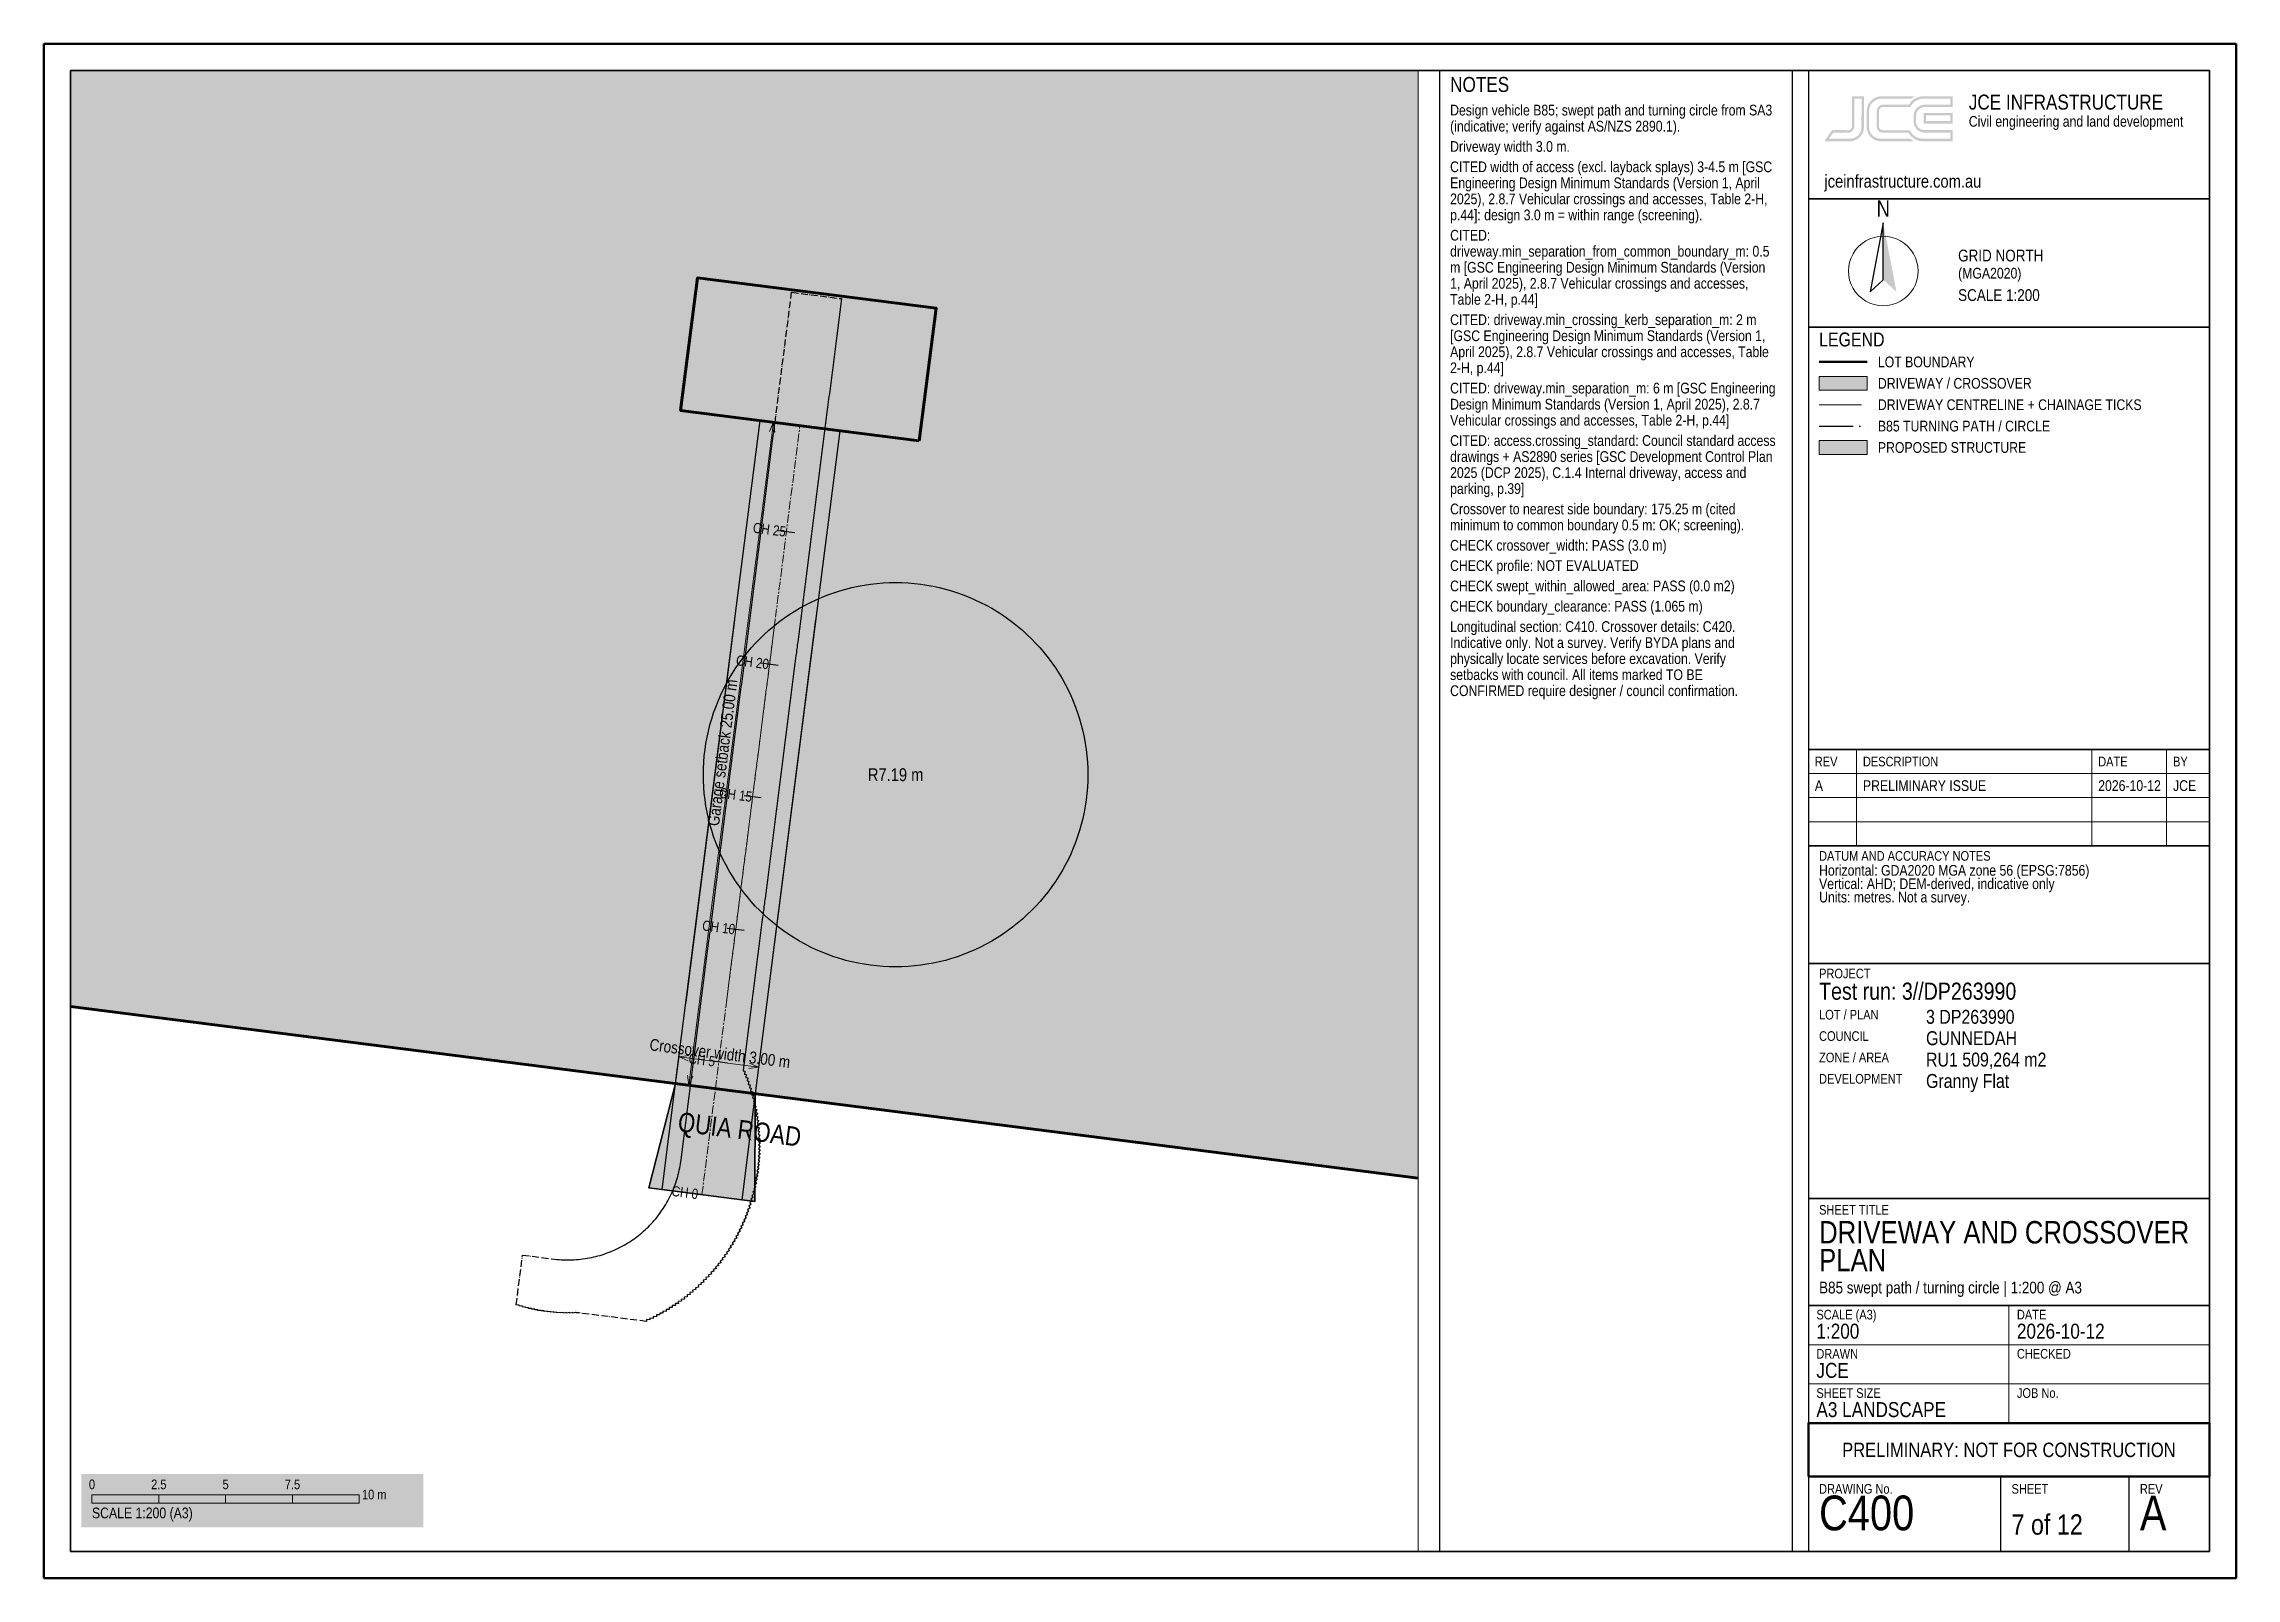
# Paper-space layout 'C400' of a CAD drawing. Header units: metres, sheet in millimetres. Extents: x 5 to 415, y 5 to 292.
# The model-space entities are those that its viewports show. They can reach past a viewport. Long polylines and large blocks are cut down to what shows.
import ezdxf
from ezdxf.enums import TextEntityAlignment as Align

# ---------------------------------------------------------------- set-up
doc = ezdxf.new("R2010")
doc.units = ezdxf.units.M
doc.header["$LTSCALE"] = 2.5
doc.linetypes.add('CENTER', pattern=[5.08, 3.175, -0.635, 0.635, -0.635])
doc.linetypes.add('DASHDOT', pattern=[3.556, 2.54, -0.508, 0, -0.508])
for name, color, linetype, lineweight in [('A-BLDG-SLAB', 5, 'CONTINUOUS', 50), ('C-ANNO-DIMS', 4, 'CONTINUOUS', 18), ('C-ANNO-LOGO', 2, 'CONTINUOUS', 13), ('C-ANNO-NOTE', 7, 'CONTINUOUS', 18), ('C-ANNO-NRTH', 7, 'CONTINUOUS', 18), ('C-ANNO-ROAD', 7, 'CONTINUOUS', 25), ('C-ANNO-STMP', 1, 'CONTINUOUS', 35), ('C-ANNO-TABL', 7, 'CONTINUOUS', 18), ('C-ANNO-TTLB', 7, 'CONTINUOUS', 25), ('C-DRIV-CNTR', 6, 'CENTER', 18), ('C-DRIV-TURN', 30, 'DASHDOT', 25), ('C-DRIV-XOVR', 7, 'CONTINUOUS', 35), ('C-PROP-BDY', 3, 'CONTINUOUS', 50)]:
    doc.layers.add(name, color=color, linetype=linetype, lineweight=lineweight)
doc.layers.add('C-ANNO-VPRT', color=7, linetype='CONTINUOUS', lineweight=13, plot=False)
doc.styles.add('ARIAL NARROW', font='arialn.ttf')

psp = doc.layouts.new('C400')

# ---------------------------------------------------------------- texts
at = {"layer": 'C-ANNO-DIMS', "style": 'ARIAL NARROW'}
for s, height, rotation, p in [('CH 25', 1.9, -7.2616, (140.7, 201.14)), ('CH 20', 1.9, -7.2616, (137.54, 176.34)), ('Garage setback 25.00 m', 2.2, 82.7384, (131.91, 159.42)), ('CH 15', 1.9, -7.2616, (134.38, 151.54)), ('CH 10', 1.9, -7.2616, (131.22, 126.74)), ('Crossover width 3.00 m', 2.2, -7.2616, (131.44, 103.18)), ('CH 5', 1.9, -7.2616, (128.06, 101.94)), ('CH 0', 1.9, -7.2616, (124.9, 77.14))]:
    psp.add_text(s, height=height, rotation=rotation, dxfattribs=at).set_placement(p, align=Align.MIDDLE_CENTER)
at = {"layer": 'C-ANNO-NOTE', "true_color": 0x000000, "style": 'ARIAL NARROW'}
psp.add_text('NOTES', height=2.8, dxfattribs=at).set_placement((268, 285.8), align=Align.TOP_LEFT)
at = {"layer": 'C-ANNO-NOTE', "style": 'ARIAL NARROW'}
for s, p in [('Design vehicle B85; swept path and turning circle from SA3', (268, 280.6)), ('(indicative; verify against AS/NZS 2890.1).', (268, 277.6)), ('Driveway width 3.0 m.', (268, 273.8)), ('CITED width of access (excl. layback splays) 3-4.5 m [GSC', (268, 270)), ('Engineering Design Minimum Standards (Version 1, April', (268, 267)), ('2025), 2.8.7 Vehicular crossings and accesses, Table 2-H,', (268, 264)), ('p.44]: design 3.0 m = within range (screening).', (268, 261)), ('driveway.min_separation_from_common_boundary_m: 0.5', (268, 254.2)), ('CITED:', (268, 257.2)), ('m [GSC Engineering Design Minimum Standards (Version', (268, 251.2)), ('1, April 2025), 2.8.7 Vehicular crossings and accesses,', (268, 248.2)), ('Table 2-H, p.44]', (268, 245.2)), ('CITED: driveway.min_crossing_kerb_separation_m: 2 m', (268, 241.4)), ('[GSC Engineering Design Minimum Standards (Version 1,', (268, 238.4)), ('April 2025), 2.8.7 Vehicular crossings and accesses, Table', (268, 235.4)), ('2-H, p.44]', (268, 232.4)), ('CITED: driveway.min_separation_m: 6 m [GSC Engineering', (268, 228.6)), ('Design Minimum Standards (Version 1, April 2025), 2.8.7', (268, 225.6)), ('Vehicular crossings and accesses, Table 2-H, p.44]', (268, 222.6)), ('CITED: access.crossing_standard: Council standard access', (268, 218.8)), ('drawings + AS2890 series [GSC Development Control Plan', (268, 215.8)), ('2025 (DCP 2025), C.1.4 Internal driveway, access and', (268, 212.8)), ('parking, p.39]', (268, 209.8)), ('Crossover to nearest side boundary: 175.25 m (cited', (268, 206)), ('minimum to common boundary 0.5 m: OK; screening).', (268, 203)), ('CHECK crossover_width: PASS (3.0 m)', (268, 199.2)), ('CHECK profile: NOT EVALUATED', (268, 195.4)), ('CHECK swept_within_allowed_area: PASS (0.0 m2)', (268, 191.6)), ('CHECK boundary_clearance: PASS (1.065 m)', (268, 187.8)), ('Longitudinal section: C410. Crossover details: C420.', (268, 184)), ('Indicative only. Not a survey. Verify BYDA plans and', (268, 181)), ('physically locate services before excavation. Verify', (268, 178)), ('setbacks with council. All items marked TO BE', (268, 175)), ('CONFIRMED require designer / council confirmation.', (268, 172))]:
    psp.add_text(s, height=2, dxfattribs=at).set_placement(p, align=Align.TOP_LEFT)
at = {"layer": 'C-ANNO-NRTH', "style": 'ARIAL NARROW'}
psp.add_text('N', height=3, dxfattribs=at).set_placement((349, 261.2), align=Align.MIDDLE_CENTER)
for s, height, p in [('GRID NORTH', 2.2, (363, 253.5)), ('(MGA2020)', 2, (363, 250.1)), ('SCALE 1:200', 2.2, (363, 246.1)), ('SCALE 1:200 (A3)', 2, (14, 18.2))]:
    psp.add_text(s, height=height, dxfattribs=at).set_placement(p, align=Align.TOP_LEFT)
for s, p in [('0', (14, 21.1)), ('2.5', (26.5, 21.1)), ('5', (39, 21.1)), ('7.5', (51.5, 21.1))]:
    psp.add_text(s, height=1.8, dxfattribs=at).set_placement(p, align=Align.BOTTOM_CENTER)
psp.add_text('10 m', height=1.8, dxfattribs=at).set_placement((64.5, 19.2), align=Align.BOTTOM_LEFT)
at = {"layer": 'C-ANNO-ROAD', "true_color": 0x333333, "style": 'ARIAL NARROW'}
psp.add_text('QUIA ROAD', height=3.6, rotation=-7.2616, dxfattribs=at).set_placement((135.12, 88.95), align=Align.MIDDLE_CENTER)
at = {"layer": 'C-ANNO-STMP', "true_color": 0xb81a1a, "style": 'ARIAL NARROW'}
psp.add_text('PRELIMINARY: NOT FOR CONSTRUCTION', height=2.7, dxfattribs=at).set_placement((372.5, 29), align=Align.MIDDLE_CENTER)
at = {"layer": 'C-ANNO-TABL', "style": 'ARIAL NARROW'}
for s, height, p in [('REV', 1.8, (336.2, 157.75)), ('DESCRIPTION', 1.8, (345.2, 157.75)), ('DATE', 1.8, (389.2, 157.75)), ('BY', 1.8, (403.2, 157.75)), ('A', 2, (336.2, 153.25)), ('PRELIMINARY ISSUE', 2, (345.2, 153.25)), ('2026-10-12', 2, (389.2, 153.25)), ('JCE', 2, (403.2, 153.25))]:
    psp.add_text(s, height=height, dxfattribs=at).set_placement(p, align=Align.MIDDLE_LEFT)
at = {"layer": 'C-ANNO-TTLB', "style": 'ARIAL NARROW'}
for s, height, p in [('JCE INFRASTRUCTURE', 2.8, (365, 282.5)), ('LEGEND', 2.6, (337, 238)), ('Vertical: AHD; DEM-derived, indicative only', 2, (337, 135.9)), ('Horizontal: GDA2020 MGA zone 56 (EPSG:7856)', 2, (337, 138.4)), ('Units: metres. Not a survey.', 2, (337, 133.4)), ('Test run: 3//DP263990', 3.2, (337, 116.4)), ('3 DP263990', 2.6, (357, 111.3)), ('GUNNEDAH', 2.6, (357, 107.3)), ('RU1 509,264 m2', 2.6, (357, 103.3)), ('Granny Flat', 2.6, (357, 99.3)), ('DRIVEWAY AND CROSSOVER', 4.2, (337, 71.8)), ('PLAN', 4.2, (337, 66.6)), ('1:200', 2.8, (336.5, 52.6)), ('2026-10-12', 2.8, (374, 52.6)), ('JCE', 2.8, (336.5, 45.27)), ('A3 LANDSCAPE', 2.8, (336.5, 37.93))]:
    psp.add_text(s, height=height, dxfattribs=at).set_placement(p, align=Align.TOP_LEFT)
at = {"layer": 'C-ANNO-TTLB', "true_color": 0x404040, "style": 'ARIAL NARROW'}
psp.add_text('Civil engineering and land development', height=2, dxfattribs=at).set_placement((365, 278.5), align=Align.TOP_LEFT)
at = {"layer": 'C-ANNO-TTLB', "true_color": 0x1a408c, "style": 'ARIAL NARROW'}
psp.add_text('jceinfrastructure.com.au', height=2.4, dxfattribs=at).set_placement((338, 267.5), align=Align.TOP_LEFT)
at = {"layer": 'C-ANNO-TTLB', "style": 'ARIAL NARROW'}
for s, p in [('LOT BOUNDARY', (348, 232.5)), ('DRIVEWAY / CROSSOVER', (348, 228.5)), ('DRIVEWAY CENTRELINE + CHAINAGE TICKS', (348, 224.5)), ('B85 TURNING PATH / CIRCLE', (348, 220.5)), ('PROPOSED STRUCTURE', (348, 216.5))]:
    psp.add_text(s, height=2, dxfattribs=at).set_placement(p, align=Align.MIDDLE_LEFT)
at = {"layer": 'C-ANNO-TTLB', "true_color": 0x595959, "style": 'ARIAL NARROW'}
for s, p in [('DATUM AND ACCURACY NOTES', (337, 141)), ('PROJECT', (337, 119)), ('LOT / PLAN', (337, 111.3)), ('COUNCIL', (337, 107.3)), ('ZONE / AREA', (337, 103.3)), ('DEVELOPMENT', (337, 99.3)), ('SHEET TITLE', (337, 74.8)), ('SCALE (A3)', (336.5, 55.2)), ('DATE', (374, 55.2)), ('DRAWN', (336.5, 47.87)), ('CHECKED', (374, 47.87)), ('SHEET SIZE', (336.5, 40.53)), ('JOB No.', (374, 40.53)), ('DRAWING No.', (337, 22.6)), ('SHEET', (373, 22.6)), ('REV', (397, 22.6))]:
    psp.add_text(s, height=1.8, dxfattribs=at).set_placement(p, align=Align.TOP_LEFT)
at = {"layer": 'C-ANNO-TTLB', "true_color": 0x333333, "style": 'ARIAL NARROW'}
psp.add_text('B85 swept path / turning circle | 1:200 @ A3', height=2.2, dxfattribs=at).set_placement((337, 57.6), align=Align.BOTTOM_LEFT)
at = {"layer": 'C-ANNO-TTLB', "style": 'ARIAL NARROW'}
for s, height, p in [('C400', 6.5, (337, 12)), ('7 of 12', 3.8, (373, 12)), ('A', 6.5, (397, 12))]:
    psp.add_text(s, height=height, dxfattribs=at).set_placement(p, align=Align.BOTTOM_LEFT)
at = {"layer": 'C-DRIV-TURN', "style": 'ARIAL NARROW'}
psp.add_text('R7.19 m', height=2.4, dxfattribs=at).set_placement((164.3, 155.29), align=Align.MIDDLE_CENTER)

msp = doc.modelspace()

# ---------------------------------------------------------------- hatches: boundary and pattern name
at = {"layer": 'A-BLDG-SLAB', "true_color": 0x1a33b2}
for points in [[(227880.508, 6571855.949), (227879.871, 6571853.682), (227879.014, 6571851.488), (227877.947, 6571849.389), (227876.679, 6571847.404), (227875.222, 6571845.553), (227873.591, 6571843.854), (227871.802, 6571842.322), (227869.871, 6571840.974), (227867.817, 6571839.821), (227865.66, 6571838.876), (227863.42, 6571838.146), (227861.12, 6571837.639), (227858.782, 6571837.36), (227856.427, 6571837.312), (227854.079, 6571837.495), (227845.151, 6571838.632), (227842.832, 6571839.044), (227840.565, 6571839.681), (227838.371, 6571840.538), (227836.271, 6571841.605), (227834.286, 6571842.873), (227832.435, 6571844.33), (227830.736, 6571845.961), (227829.205, 6571847.75), (227827.857, 6571849.681), (227826.704, 6571851.735), (227825.758, 6571853.892), (227825.028, 6571856.132), (227824.522, 6571858.432), (227824.243, 6571860.77), (227824.194, 6571863.125), (227824.377, 6571865.473), (227825.009, 6571870.433), (227825.421, 6571872.752), (227826.058, 6571875.019), (227826.915, 6571877.213), (227827.982, 6571879.313), (227829.25, 6571881.298), (227830.707, 6571883.149), (227832.338, 6571884.848), (227834.127, 6571886.379), (227836.058, 6571887.727), (227838.112, 6571888.88), (227840.269, 6571889.826), (227842.508, 6571890.556), (227844.809, 6571891.063), (227847.147, 6571891.341), (227849.502, 6571891.39), (227851.85, 6571891.207), (227860.778, 6571890.069), (227863.097, 6571889.657), (227865.364, 6571889.02), (227867.558, 6571888.164), (227869.658, 6571887.096), (227871.643, 6571885.828), (227873.493, 6571884.372), (227875.193, 6571882.741), (227876.724, 6571880.951), (227878.072, 6571879.02), (227879.225, 6571876.966), (227880.171, 6571874.809), (227880.901, 6571872.57), (227881.407, 6571870.27), (227881.686, 6571867.931), (227881.735, 6571865.576), (227881.552, 6571863.228), (227880.92, 6571858.268)], [(227848.185, 6571862.44), (227848.817, 6571867.4), (227857.744, 6571866.262), (227857.112, 6571861.302)]]:
    msp.add_hatch(color=7, dxfattribs=at).paths.add_polyline_path(points)
at = {"layer": 'A-BLDG-SLAB', "true_color": 0xc7d6ff, "transparency": 33554623}
msp.add_hatch(color=7, dxfattribs=at).paths.add_polyline_path([(227848.185, 6571862.44), (227848.817, 6571867.4), (227857.744, 6571866.262), (227857.112, 6571861.302)])
msp.add_hatch(color=7, dxfattribs=at).paths.add_polyline_path([(227848.185, 6571862.44), (227848.817, 6571867.4), (227857.744, 6571866.262), (227857.112, 6571861.302)])
at = {"layer": 'C-DRIV-XOVR', "true_color": 0xdbdbdb, "transparency": 33554610}
for points in [[(227851.16, 6571862.06), (227854.136, 6571861.681), (227850.976, 6571836.882), (227850.471, 6571832.914), (227847.495, 6571833.293), (227848, 6571837.261)], [(227851.16, 6571862.06), (227854.136, 6571861.681), (227850.976, 6571836.882), (227850.471, 6571832.914), (227847.495, 6571833.293), (227848, 6571837.261)], [(227850.236, 6571854.806), (227853.26, 6571854.806), (227851.387, 6571840.106), (227848.363, 6571840.106)]]:
    msp.add_hatch(color=7, dxfattribs=at).paths.add_polyline_path(points)
at = {"layer": 'C-DRIV-XOVR', "true_color": 0xbfbfbf, "transparency": 33554572}
msp.add_hatch(color=7, dxfattribs=at).paths.add_polyline_path([(227850.967, 6571832.851), (227846.999, 6571833.356), (227848, 6571837.261), (227850.976, 6571836.882)])
msp.add_hatch(color=7, dxfattribs=at).paths.add_polyline_path([(227850.967, 6571832.851), (227846.999, 6571833.356), (227848, 6571837.261), (227850.976, 6571836.882)])
at = {"layer": 'C-PROP-BDY', "true_color": 0xffe633, "transparency": 33554521}
msp.add_hatch(color=7, dxfattribs=at).paths.add_polyline_path([(228025.267, 6571814.673), (227673.703, 6571859.47), (227625.752, 6571865.579), (227784.609, 6573119.999), (228184.963, 6573064.691)])
at = {"layer": 'C-PROP-BDY', "true_color": 0xe6f5e0}
msp.add_hatch(color=7, dxfattribs=at).paths.add_polyline_path([(228025.267, 6571814.673), (227673.703, 6571859.47), (227625.752, 6571865.579), (227784.609, 6573119.999), (228184.963, 6573064.691)])

# ---------------------------------------------------------------- linework, layer by layer
at = {"layer": 'A-BLDG-SLAB', "lineweight": 60, "true_color": 0x14339e}
msp.add_lwpolyline([(227857.112, 6571861.302), (227848.185, 6571862.44), (227848.817, 6571867.4), (227857.744, 6571866.262)], close=True, dxfattribs=at)
at = {"layer": 'C-DRIV-CNTR', "lineweight": 13}
for points in [[(227848.983, 6571833.103), (227849.488, 6571837.071), (227852.648, 6571861.871)], [(227849.901, 6571840.306), (227851.723, 6571854.606)]]:
    msp.add_lwpolyline(points, dxfattribs=at)
at = {"layer": 'C-DRIV-CNTR', "linetype": 'CONTINUOUS', "lineweight": 25}
for points in [[(227852.46, 6571857.862), (227851.825, 6571857.943)], [(227851.828, 6571852.903), (227851.193, 6571852.983)], [(227851.196, 6571847.943), (227850.561, 6571848.024)], [(227850.564, 6571842.983), (227849.929, 6571843.064)], [(227849.932, 6571838.023), (227849.297, 6571838.104)], [(227849.3, 6571833.063), (227848.665, 6571833.144)]]:
    msp.add_lwpolyline(points, dxfattribs=at)
at = {"layer": 'C-DRIV-TURN', "lineweight": 25}
for points in [[(227843.881, 6571830.662), (227843.963, 6571830.661), (227844.045, 6571830.662), (227844.126, 6571830.664), (227844.208, 6571830.668), (227844.289, 6571830.673), (227844.37, 6571830.68), (227844.452, 6571830.688), (227844.533, 6571830.698), (227844.613, 6571830.71), (227844.694, 6571830.723), (227844.774, 6571830.737), (227844.854, 6571830.753), (227844.934, 6571830.771), (227845.013, 6571830.79), (227845.092, 6571830.811), (227845.171, 6571830.833), (227845.249, 6571830.857), (227845.326, 6571830.882), (227845.404, 6571830.909), (227845.48, 6571830.937), (227845.556, 6571830.966), (227845.632, 6571830.998), (227845.706, 6571831.03), (227845.781, 6571831.064), (227845.854, 6571831.099), (227845.927, 6571831.136), (227845.999, 6571831.174), (227846.071, 6571831.214), (227846.141, 6571831.255), (227846.211, 6571831.297), (227846.28, 6571831.34), (227846.348, 6571831.385), (227846.416, 6571831.431), (227846.482, 6571831.479), (227846.548, 6571831.527), (227846.612, 6571831.577), (227846.676, 6571831.629), (227846.738, 6571831.681), (227846.8, 6571831.735), (227846.86, 6571831.789), (227846.92, 6571831.845), (227846.978, 6571831.902), (227847.035, 6571831.96), (227847.092, 6571832.02), (227847.147, 6571832.08), (227847.2, 6571832.141), (227847.253, 6571832.204), (227847.305, 6571832.267), (227847.355, 6571832.331), (227847.404, 6571832.396), (227847.451, 6571832.463), (227847.498, 6571832.53), (227847.543, 6571832.598), (227847.587, 6571832.666), (227847.63, 6571832.736), (227847.671, 6571832.807), (227847.711, 6571832.878), (227847.749, 6571832.95), (227847.786, 6571833.023), (227847.822, 6571833.096), (227847.856, 6571833.17), (227847.889, 6571833.245), (227847.92, 6571833.32), (227847.95, 6571833.396), (227847.979, 6571833.472), (227848.006, 6571833.549), (227848.031, 6571833.627), (227848.055, 6571833.705), (227848.078, 6571833.783), (227848.099, 6571833.862), (227848.118, 6571833.941), (227848.136, 6571834.021), (227848.153, 6571834.101), (227848.168, 6571834.181), (227848.181, 6571834.262), (227848.193, 6571834.342), (227848.202, 6571834.409), (227848.202, 6571834.409), (227848.214, 6571834.507), (227848.214, 6571834.507), (227848.227, 6571834.606), (227848.227, 6571834.606), (227848.239, 6571834.705), (227848.239, 6571834.705), (227848.252, 6571834.804), (227848.252, 6571834.804), (227848.265, 6571834.903), (227848.265, 6571834.903), (227848.277, 6571835.002), (227848.277, 6571835.002), (227848.29, 6571835.101), (227848.29, 6571835.101), (227848.302, 6571835.199), (227848.302, 6571835.199), (227848.315, 6571835.298), (227848.315, 6571835.298), (227848.327, 6571835.397), (227848.327, 6571835.397), (227848.34, 6571835.496), (227848.34, 6571835.496), (227848.353, 6571835.595), (227848.353, 6571835.595), (227848.365, 6571835.694), (227848.365, 6571835.694), (227848.378, 6571835.793), (227848.378, 6571835.793), (227848.39, 6571835.891), (227848.39, 6571835.891), (227848.403, 6571835.99), (227848.403, 6571835.99), (227848.416, 6571836.089), (227848.416, 6571836.089), (227848.428, 6571836.188), (227848.428, 6571836.188), (227848.441, 6571836.287), (227848.441, 6571836.287), (227848.453, 6571836.386), (227848.453, 6571836.386), (227848.466, 6571836.485), (227848.466, 6571836.485), (227848.479, 6571836.583), (227848.479, 6571836.583), (227848.491, 6571836.682), (227848.491, 6571836.682), (227848.504, 6571836.781), (227848.504, 6571836.781), (227848.516, 6571836.88), (227848.516, 6571836.88), (227848.529, 6571836.979), (227848.529, 6571836.979), (227848.542, 6571837.078), (227848.542, 6571837.078), (227848.554, 6571837.177), (227848.554, 6571837.177), (227848.567, 6571837.275), (227848.567, 6571837.275), (227848.579, 6571837.374), (227848.579, 6571837.374), (227848.592, 6571837.473), (227848.592, 6571837.473), (227848.605, 6571837.572), (227848.605, 6571837.572), (227848.617, 6571837.671), (227848.617, 6571837.671), (227848.63, 6571837.77), (227848.63, 6571837.77), (227848.642, 6571837.869), (227848.642, 6571837.869), (227848.655, 6571837.967), (227848.655, 6571837.967), (227848.668, 6571838.066), (227848.668, 6571838.066), (227848.68, 6571838.165), (227848.68, 6571838.165), (227848.693, 6571838.264), (227848.693, 6571838.264), (227848.705, 6571838.363), (227848.705, 6571838.363), (227848.718, 6571838.462), (227848.718, 6571838.462), (227848.731, 6571838.561), (227848.731, 6571838.561), (227848.743, 6571838.659), (227848.743, 6571838.659), (227848.756, 6571838.758), (227848.756, 6571838.758), (227848.768, 6571838.857), (227848.768, 6571838.857), (227848.781, 6571838.956), (227848.781, 6571838.956), (227848.794, 6571839.055), (227848.794, 6571839.055), (227848.806, 6571839.154), (227848.806, 6571839.154), (227848.819, 6571839.253), (227848.819, 6571839.253), (227848.831, 6571839.351), (227848.831, 6571839.351), (227848.844, 6571839.45), (227848.844, 6571839.45), (227848.857, 6571839.549), (227848.857, 6571839.549), (227848.869, 6571839.648), (227848.869, 6571839.648), (227848.882, 6571839.747), (227848.882, 6571839.747), (227848.894, 6571839.846), (227848.894, 6571839.846), (227848.907, 6571839.945), (227848.907, 6571839.945), (227848.92, 6571840.043), (227848.92, 6571840.043), (227848.932, 6571840.142), (227848.932, 6571840.142), (227848.945, 6571840.241), (227848.945, 6571840.241), (227848.957, 6571840.34), (227848.957, 6571840.34), (227848.97, 6571840.439), (227848.97, 6571840.439), (227848.983, 6571840.538), (227848.983, 6571840.538), (227848.995, 6571840.637), (227848.995, 6571840.637), (227849.008, 6571840.735), (227849.008, 6571840.735), (227849.02, 6571840.834), (227849.02, 6571840.834), (227849.033, 6571840.933), (227849.033, 6571840.933), (227849.045, 6571841.032), (227849.045, 6571841.032), (227849.058, 6571841.131), (227849.058, 6571841.131), (227849.071, 6571841.23), (227849.071, 6571841.23), (227849.083, 6571841.329), (227849.083, 6571841.329), (227849.096, 6571841.427), (227849.096, 6571841.427), (227849.108, 6571841.526), (227849.108, 6571841.526), (227849.121, 6571841.625), (227849.121, 6571841.625), (227849.134, 6571841.724), (227849.134, 6571841.724), (227849.146, 6571841.823), (227849.146, 6571841.823), (227849.159, 6571841.922), (227849.159, 6571841.922), (227849.171, 6571842.021), (227849.171, 6571842.021), (227849.184, 6571842.119), (227849.184, 6571842.119), (227849.197, 6571842.218), (227849.197, 6571842.218), (227849.209, 6571842.317), (227849.209, 6571842.317), (227849.222, 6571842.416), (227849.222, 6571842.416), (227849.234, 6571842.515), (227849.234, 6571842.515), (227849.247, 6571842.614), (227849.247, 6571842.614), (227849.26, 6571842.713), (227849.26, 6571842.713), (227849.272, 6571842.811), (227849.272, 6571842.811), (227849.285, 6571842.91), (227849.285, 6571842.91), (227849.297, 6571843.009), (227849.297, 6571843.009), (227849.31, 6571843.108), (227849.31, 6571843.108), (227849.323, 6571843.207), (227849.323, 6571843.207), (227849.335, 6571843.306), (227849.335, 6571843.306), (227849.348, 6571843.405), (227849.348, 6571843.405), (227849.36, 6571843.503), (227849.36, 6571843.503), (227849.373, 6571843.602), (227849.373, 6571843.602), (227849.386, 6571843.701), (227849.386, 6571843.701), (227849.398, 6571843.8), (227849.398, 6571843.8), (227849.411, 6571843.899), (227849.411, 6571843.899), (227849.423, 6571843.998), (227849.423, 6571843.998), (227849.436, 6571844.097), (227849.436, 6571844.097), (227849.449, 6571844.195), (227849.449, 6571844.195), (227849.461, 6571844.294), (227849.461, 6571844.294), (227849.474, 6571844.393), (227849.474, 6571844.393), (227849.486, 6571844.492), (227849.486, 6571844.492), (227849.499, 6571844.591), (227849.499, 6571844.591), (227849.512, 6571844.69), (227849.512, 6571844.69), (227849.524, 6571844.789), (227849.524, 6571844.789), (227849.537, 6571844.887), (227849.537, 6571844.887), (227849.549, 6571844.986), (227849.549, 6571844.986), (227849.562, 6571845.085), (227849.562, 6571845.085), (227849.575, 6571845.184), (227849.575, 6571845.184), (227849.587, 6571845.283), (227849.587, 6571845.283), (227849.6, 6571845.382), (227849.6, 6571845.382), (227849.612, 6571845.481), (227849.612, 6571845.481), (227849.625, 6571845.579), (227849.625, 6571845.579), (227849.638, 6571845.678), (227849.638, 6571845.678), (227849.65, 6571845.777), (227849.65, 6571845.777), (227849.663, 6571845.876), (227849.663, 6571845.876), (227849.675, 6571845.975), (227849.675, 6571845.975), (227849.688, 6571846.074), (227849.688, 6571846.074), (227849.701, 6571846.173), (227849.701, 6571846.173), (227849.713, 6571846.271), (227849.713, 6571846.271), (227849.726, 6571846.37), (227849.726, 6571846.37), (227849.738, 6571846.469), (227849.738, 6571846.469), (227849.751, 6571846.568), (227849.751, 6571846.568), (227849.764, 6571846.667), (227849.764, 6571846.667), (227849.776, 6571846.766), (227849.776, 6571846.766), (227849.789, 6571846.865), (227849.789, 6571846.865), (227849.801, 6571846.963), (227849.801, 6571846.963), (227849.814, 6571847.062), (227849.814, 6571847.062), (227849.826, 6571847.161), (227849.826, 6571847.161), (227849.839, 6571847.26), (227849.839, 6571847.26), (227849.852, 6571847.359), (227849.852, 6571847.359), (227849.864, 6571847.458), (227849.864, 6571847.458), (227849.877, 6571847.557), (227849.877, 6571847.557), (227849.889, 6571847.655), (227849.889, 6571847.655), (227849.902, 6571847.754), (227849.902, 6571847.754), (227849.915, 6571847.853), (227849.915, 6571847.853), (227849.927, 6571847.952), (227849.927, 6571847.952), (227849.94, 6571848.051), (227849.94, 6571848.051), (227849.952, 6571848.15), (227849.952, 6571848.15), (227849.965, 6571848.249), (227849.965, 6571848.249), (227849.978, 6571848.347), (227849.978, 6571848.347), (227849.99, 6571848.446), (227849.99, 6571848.446), (227850.003, 6571848.545), (227850.003, 6571848.545), (227850.015, 6571848.644), (227850.015, 6571848.644), (227850.028, 6571848.743), (227850.028, 6571848.743), (227850.041, 6571848.842), (227850.041, 6571848.842), (227850.053, 6571848.941), (227850.053, 6571848.941), (227850.066, 6571849.039), (227850.066, 6571849.039), (227850.078, 6571849.138), (227850.078, 6571849.138), (227850.091, 6571849.237), (227850.091, 6571849.237), (227850.104, 6571849.336), (227850.104, 6571849.336), (227850.116, 6571849.435), (227850.116, 6571849.435), (227850.129, 6571849.534), (227850.129, 6571849.534), (227850.141, 6571849.633), (227850.141, 6571849.633), (227850.154, 6571849.731), (227850.154, 6571849.731), (227850.167, 6571849.83), (227850.167, 6571849.83), (227850.179, 6571849.929), (227850.179, 6571849.929), (227850.192, 6571850.028), (227850.192, 6571850.028), (227850.204, 6571850.127), (227850.204, 6571850.127), (227850.217, 6571850.226), (227850.217, 6571850.226), (227850.23, 6571850.325), (227850.23, 6571850.325), (227850.242, 6571850.423), (227850.242, 6571850.423), (227850.255, 6571850.522), (227850.255, 6571850.522), (227850.267, 6571850.621), (227850.267, 6571850.621), (227850.28, 6571850.72), (227850.28, 6571850.72), (227850.293, 6571850.819), (227850.293, 6571850.819), (227850.305, 6571850.918), (227850.305, 6571850.918), (227850.318, 6571851.017), (227850.318, 6571851.017), (227850.33, 6571851.115), (227850.33, 6571851.115), (227850.343, 6571851.214), (227850.343, 6571851.214), (227850.356, 6571851.313), (227850.356, 6571851.313), (227850.368, 6571851.412), (227850.368, 6571851.412), (227850.381, 6571851.511), (227850.381, 6571851.511), (227850.393, 6571851.61), (227850.393, 6571851.61), (227850.406, 6571851.709), (227850.406, 6571851.709), (227850.419, 6571851.807), (227850.419, 6571851.807), (227850.431, 6571851.906), (227850.431, 6571851.906), (227850.444, 6571852.005), (227850.444, 6571852.005), (227850.456, 6571852.104), (227850.456, 6571852.104), (227850.469, 6571852.203), (227850.469, 6571852.203), (227850.482, 6571852.302), (227850.482, 6571852.302), (227850.494, 6571852.401), (227850.494, 6571852.401), (227850.507, 6571852.499), (227850.507, 6571852.499), (227850.519, 6571852.598), (227850.519, 6571852.598), (227850.532, 6571852.697), (227850.532, 6571852.697), (227850.544, 6571852.796), (227850.544, 6571852.796), (227850.557, 6571852.895), (227850.557, 6571852.895), (227850.57, 6571852.994), (227850.57, 6571852.994), (227850.582, 6571853.093), (227850.582, 6571853.093), (227850.595, 6571853.191), (227850.595, 6571853.191), (227850.607, 6571853.29), (227850.607, 6571853.29), (227850.62, 6571853.389), (227850.62, 6571853.389), (227850.633, 6571853.488), (227850.633, 6571853.488), (227850.645, 6571853.587), (227850.645, 6571853.587), (227850.658, 6571853.686), (227850.658, 6571853.686), (227850.67, 6571853.785), (227850.67, 6571853.785), (227850.683, 6571853.883), (227850.683, 6571853.883), (227850.696, 6571853.982), (227850.696, 6571853.982), (227850.708, 6571854.081), (227850.708, 6571854.081), (227850.721, 6571854.18), (227850.721, 6571854.18), (227850.733, 6571854.279), (227850.733, 6571854.279), (227850.746, 6571854.378), (227850.746, 6571854.378), (227850.759, 6571854.477), (227850.759, 6571854.477), (227850.771, 6571854.575), (227850.771, 6571854.575), (227850.784, 6571854.674), (227850.784, 6571854.674), (227850.796, 6571854.773), (227850.796, 6571854.773), (227850.809, 6571854.872), (227850.809, 6571854.872), (227850.822, 6571854.971), (227850.822, 6571854.971), (227850.834, 6571855.07), (227850.834, 6571855.07), (227850.847, 6571855.169), (227850.847, 6571855.169), (227850.859, 6571855.267), (227850.859, 6571855.267), (227850.872, 6571855.366), (227850.872, 6571855.366), (227850.885, 6571855.465), (227850.885, 6571855.465), (227850.897, 6571855.564), (227850.897, 6571855.564), (227850.91, 6571855.663), (227850.91, 6571855.663), (227850.922, 6571855.762), (227850.922, 6571855.762), (227850.935, 6571855.861), (227850.935, 6571855.861), (227850.948, 6571855.959), (227850.948, 6571855.959), (227850.96, 6571856.058), (227850.96, 6571856.058), (227850.973, 6571856.157), (227850.973, 6571856.157), (227850.985, 6571856.256), (227850.985, 6571856.256), (227850.998, 6571856.355), (227850.998, 6571856.355), (227851.011, 6571856.454), (227851.011, 6571856.454), (227851.023, 6571856.553), (227851.023, 6571856.553), (227851.036, 6571856.651), (227851.036, 6571856.651), (227851.048, 6571856.75), (227851.048, 6571856.75), (227851.061, 6571856.849), (227851.061, 6571856.849), (227851.074, 6571856.948), (227851.074, 6571856.948), (227851.086, 6571857.047), (227851.086, 6571857.047), (227851.099, 6571857.146), (227851.099, 6571857.146), (227851.111, 6571857.245), (227851.111, 6571857.245), (227851.124, 6571857.343), (227851.124, 6571857.343), (227851.137, 6571857.442), (227851.137, 6571857.442), (227851.149, 6571857.541), (227851.149, 6571857.541), (227851.162, 6571857.64), (227851.162, 6571857.64), (227851.174, 6571857.739), (227851.174, 6571857.739), (227851.187, 6571857.838), (227851.187, 6571857.838), (227851.2, 6571857.937), (227851.2, 6571857.937), (227851.212, 6571858.035), (227851.212, 6571858.035), (227851.225, 6571858.134), (227851.225, 6571858.134), (227851.237, 6571858.233), (227851.237, 6571858.233), (227851.25, 6571858.332), (227851.25, 6571858.332), (227851.262, 6571858.431), (227851.262, 6571858.431), (227851.275, 6571858.53), (227851.275, 6571858.53), (227851.288, 6571858.629), (227851.288, 6571858.629), (227851.3, 6571858.727), (227851.3, 6571858.727), (227851.313, 6571858.826), (227851.313, 6571858.826), (227851.325, 6571858.925), (227851.325, 6571858.925), (227851.338, 6571859.024), (227851.338, 6571859.024), (227851.351, 6571859.123), (227851.351, 6571859.123), (227851.363, 6571859.222), (227851.363, 6571859.222), (227851.376, 6571859.321), (227851.376, 6571859.321), (227851.388, 6571859.419), (227851.388, 6571859.419), (227851.401, 6571859.518), (227851.401, 6571859.518), (227851.414, 6571859.617), (227851.414, 6571859.617), (227851.426, 6571859.716), (227851.426, 6571859.716), (227851.439, 6571859.815), (227851.439, 6571859.815), (227851.451, 6571859.914), (227851.451, 6571859.914), (227851.464, 6571860.013), (227851.464, 6571860.013), (227851.477, 6571860.111), (227851.477, 6571860.111), (227851.489, 6571860.21), (227851.489, 6571860.21), (227851.502, 6571860.309), (227851.502, 6571860.309), (227851.514, 6571860.408), (227851.514, 6571860.408), (227851.527, 6571860.507), (227851.527, 6571860.507), (227851.54, 6571860.606), (227851.54, 6571860.606), (227851.552, 6571860.705), (227851.552, 6571860.705), (227851.565, 6571860.803), (227851.565, 6571860.803), (227851.577, 6571860.902), (227851.577, 6571860.902), (227851.59, 6571861.001), (227851.59, 6571861.001), (227851.603, 6571861.1), (227851.603, 6571861.1), (227851.615, 6571861.199), (227851.615, 6571861.199), (227851.628, 6571861.298), (227851.628, 6571861.298), (227851.64, 6571861.397), (227851.64, 6571861.397), (227851.653, 6571861.495), (227851.653, 6571861.495), (227851.666, 6571861.594), (227851.666, 6571861.594), (227851.678, 6571861.693), (227851.678, 6571861.693), (227851.691, 6571861.792), (227851.691, 6571861.792), (227851.703, 6571861.891), (227851.703, 6571861.891), (227851.716, 6571861.99), (227851.716, 6571861.99), (227852.337, 6571866.86), (227854.202, 6571866.623), (227854.189, 6571866.524), (227854.189, 6571866.524), (227854.176, 6571866.425), (227854.176, 6571866.425), (227854.164, 6571866.326), (227854.164, 6571866.326), (227854.151, 6571866.227), (227854.151, 6571866.227), (227854.139, 6571866.128), (227854.139, 6571866.128), (227854.126, 6571866.029), (227854.126, 6571866.029), (227854.113, 6571865.931), (227854.113, 6571865.931), (227854.101, 6571865.832), (227854.101, 6571865.832), (227854.088, 6571865.733), (227854.088, 6571865.733), (227854.076, 6571865.634), (227854.076, 6571865.634), (227854.063, 6571865.535), (227854.063, 6571865.535), (227854.05, 6571865.436), (227854.05, 6571865.436), (227854.038, 6571865.337), (227854.038, 6571865.337), (227854.025, 6571865.239), (227854.025, 6571865.239), (227854.013, 6571865.14), (227854.013, 6571865.14), (227854, 6571865.041), (227854, 6571865.041), (227853.987, 6571864.942), (227853.987, 6571864.942), (227853.975, 6571864.843), (227853.975, 6571864.843), (227853.962, 6571864.744), (227853.962, 6571864.744), (227853.95, 6571864.645), (227853.95, 6571864.645), (227853.937, 6571864.547), (227853.937, 6571864.547), (227853.924, 6571864.448), (227853.924, 6571864.448), (227853.912, 6571864.349), (227853.912, 6571864.349), (227853.899, 6571864.25), (227853.899, 6571864.25), (227853.887, 6571864.151), (227853.887, 6571864.151), (227853.874, 6571864.052), (227853.874, 6571864.052), (227853.861, 6571863.953), (227853.861, 6571863.953), (227853.849, 6571863.855), (227853.849, 6571863.855), (227853.836, 6571863.756), (227853.836, 6571863.756), (227853.824, 6571863.657), (227853.824, 6571863.657), (227853.811, 6571863.558), (227853.811, 6571863.558), (227853.798, 6571863.459), (227853.798, 6571863.459), (227853.786, 6571863.36), (227853.786, 6571863.36), (227853.773, 6571863.261), (227853.773, 6571863.261), (227853.761, 6571863.163), (227853.761, 6571863.163), (227853.748, 6571863.064), (227853.748, 6571863.064), (227853.735, 6571862.965), (227853.735, 6571862.965), (227853.723, 6571862.866), (227853.723, 6571862.866), (227853.71, 6571862.767), (227853.71, 6571862.767), (227853.698, 6571862.668), (227853.698, 6571862.668), (227853.685, 6571862.569), (227853.685, 6571862.569), (227853.672, 6571862.471), (227853.672, 6571862.471), (227853.66, 6571862.372), (227853.66, 6571862.372), (227853.647, 6571862.273), (227853.647, 6571862.273), (227853.635, 6571862.174), (227853.635, 6571862.174), (227853.622, 6571862.075), (227853.622, 6571862.075), (227853.609, 6571861.976), (227853.609, 6571861.976), (227853.597, 6571861.877), (227853.597, 6571861.877), (227853.584, 6571861.779), (227853.584, 6571861.779), (227853.572, 6571861.68), (227853.572, 6571861.68), (227853.559, 6571861.581), (227853.559, 6571861.581), (227853.546, 6571861.482), (227853.546, 6571861.482), (227853.534, 6571861.383), (227853.534, 6571861.383), (227853.521, 6571861.284), (227853.521, 6571861.284), (227853.509, 6571861.185), (227853.509, 6571861.185), (227853.496, 6571861.087), (227853.496, 6571861.087), (227853.484, 6571860.988), (227853.484, 6571860.988), (227853.471, 6571860.889), (227853.471, 6571860.889), (227853.458, 6571860.79), (227853.458, 6571860.79), (227853.446, 6571860.691), (227853.446, 6571860.691), (227853.433, 6571860.592), (227853.433, 6571860.592), (227853.421, 6571860.493), (227853.421, 6571860.493), (227853.408, 6571860.395), (227853.408, 6571860.395), (227853.395, 6571860.296), (227853.395, 6571860.296), (227853.383, 6571860.197), (227853.383, 6571860.197), (227853.37, 6571860.098), (227853.37, 6571860.098), (227853.358, 6571859.999), (227853.358, 6571859.999), (227853.345, 6571859.9), (227853.345, 6571859.9), (227853.332, 6571859.801), (227853.332, 6571859.801), (227853.32, 6571859.703), (227853.32, 6571859.703), (227853.307, 6571859.604), (227853.307, 6571859.604), (227853.295, 6571859.505), (227853.295, 6571859.505), (227853.282, 6571859.406), (227853.282, 6571859.406), (227853.269, 6571859.307), (227853.269, 6571859.307), (227853.257, 6571859.208), (227853.257, 6571859.208), (227853.244, 6571859.11), (227853.244, 6571859.11), (227853.232, 6571859.011), (227853.232, 6571859.011), (227853.219, 6571858.912), (227853.219, 6571858.912), (227853.206, 6571858.813), (227853.206, 6571858.813), (227853.194, 6571858.714), (227853.194, 6571858.714), (227853.181, 6571858.615), (227853.181, 6571858.615), (227853.169, 6571858.516), (227853.169, 6571858.516), (227853.156, 6571858.418), (227853.156, 6571858.418), (227853.143, 6571858.319), (227853.143, 6571858.319), (227853.131, 6571858.22), (227853.131, 6571858.22), (227853.118, 6571858.121), (227853.118, 6571858.121), (227853.106, 6571858.022), (227853.106, 6571858.022), (227853.093, 6571857.923), (227853.093, 6571857.923), (227853.08, 6571857.824), (227853.08, 6571857.824), (227853.068, 6571857.726), (227853.068, 6571857.726), (227853.055, 6571857.627), (227853.055, 6571857.627), (227853.043, 6571857.528), (227853.043, 6571857.528), (227853.03, 6571857.429), (227853.03, 6571857.429), (227853.017, 6571857.33), (227853.017, 6571857.33), (227853.005, 6571857.231), (227853.005, 6571857.231), (227852.992, 6571857.132), (227852.992, 6571857.132), (227852.98, 6571857.034), (227852.98, 6571857.034), (227852.967, 6571856.935), (227852.967, 6571856.935), (227852.954, 6571856.836), (227852.954, 6571856.836), (227852.942, 6571856.737), (227852.942, 6571856.737), (227852.929, 6571856.638), (227852.929, 6571856.638), (227852.917, 6571856.539), (227852.917, 6571856.539), (227852.904, 6571856.44), (227852.904, 6571856.44), (227852.891, 6571856.342), (227852.891, 6571856.342), (227852.879, 6571856.243), (227852.879, 6571856.243), (227852.866, 6571856.144), (227852.866, 6571856.144), (227852.854, 6571856.045), (227852.854, 6571856.045), (227852.841, 6571855.946), (227852.841, 6571855.946), (227852.828, 6571855.847), (227852.828, 6571855.847), (227852.816, 6571855.748), (227852.816, 6571855.748), (227852.803, 6571855.65), (227852.803, 6571855.65), (227852.791, 6571855.551), (227852.791, 6571855.551), (227852.778, 6571855.452), (227852.778, 6571855.452), (227852.766, 6571855.353), (227852.766, 6571855.353), (227852.753, 6571855.254), (227852.753, 6571855.254), (227852.74, 6571855.155), (227852.74, 6571855.155), (227852.728, 6571855.056), (227852.728, 6571855.056), (227852.715, 6571854.958), (227852.715, 6571854.958), (227852.703, 6571854.859), (227852.703, 6571854.859), (227852.69, 6571854.76), (227852.69, 6571854.76), (227852.677, 6571854.661), (227852.677, 6571854.661), (227852.665, 6571854.562), (227852.665, 6571854.562), (227852.652, 6571854.463), (227852.652, 6571854.463), (227852.64, 6571854.364), (227852.64, 6571854.364), (227852.627, 6571854.266), (227852.627, 6571854.266), (227852.614, 6571854.167), (227852.614, 6571854.167), (227852.602, 6571854.068), (227852.602, 6571854.068), (227852.589, 6571853.969), (227852.589, 6571853.969), (227852.577, 6571853.87), (227852.577, 6571853.87), (227852.564, 6571853.771), (227852.564, 6571853.771), (227852.551, 6571853.672), (227852.551, 6571853.672), (227852.539, 6571853.574), (227852.539, 6571853.574), (227852.526, 6571853.475), (227852.526, 6571853.475), (227852.514, 6571853.376), (227852.514, 6571853.376), (227852.501, 6571853.277), (227852.501, 6571853.277), (227852.488, 6571853.178), (227852.488, 6571853.178), (227852.476, 6571853.079), (227852.476, 6571853.079), (227852.463, 6571852.98), (227852.463, 6571852.98), (227852.451, 6571852.882), (227852.451, 6571852.882), (227852.438, 6571852.783), (227852.438, 6571852.783), (227852.425, 6571852.684), (227852.425, 6571852.684), (227852.413, 6571852.585), (227852.413, 6571852.585), (227852.4, 6571852.486), (227852.4, 6571852.486), (227852.388, 6571852.387), (227852.388, 6571852.387), (227852.375, 6571852.288), (227852.375, 6571852.288), (227852.362, 6571852.19), (227852.362, 6571852.19), (227852.35, 6571852.091), (227852.35, 6571852.091), (227852.337, 6571851.992), (227852.337, 6571851.992), (227852.325, 6571851.893), (227852.325, 6571851.893), (227852.312, 6571851.794), (227852.312, 6571851.794), (227852.299, 6571851.695), (227852.299, 6571851.695), (227852.287, 6571851.596), (227852.287, 6571851.596), (227852.274, 6571851.498), (227852.274, 6571851.498), (227852.262, 6571851.399), (227852.262, 6571851.399), (227852.249, 6571851.3), (227852.249, 6571851.3), (227852.236, 6571851.201), (227852.236, 6571851.201), (227852.224, 6571851.102), (227852.224, 6571851.102), (227852.211, 6571851.003), (227852.211, 6571851.003), (227852.199, 6571850.904), (227852.199, 6571850.904), (227852.186, 6571850.806), (227852.186, 6571850.806), (227852.173, 6571850.707), (227852.173, 6571850.707), (227852.161, 6571850.608), (227852.161, 6571850.608), (227852.148, 6571850.509), (227852.148, 6571850.509), (227852.136, 6571850.41), (227852.136, 6571850.41), (227852.123, 6571850.311), (227852.123, 6571850.311), (227852.11, 6571850.212), (227852.11, 6571850.212), (227852.098, 6571850.114), (227852.098, 6571850.114), (227852.085, 6571850.015), (227852.085, 6571850.015), (227852.073, 6571849.916), (227852.073, 6571849.916), (227852.06, 6571849.817), (227852.06, 6571849.817), (227852.048, 6571849.718), (227852.048, 6571849.718), (227852.035, 6571849.619), (227852.035, 6571849.619), (227852.022, 6571849.52), (227852.022, 6571849.52), (227852.01, 6571849.422), (227852.01, 6571849.422), (227851.997, 6571849.323), (227851.997, 6571849.323), (227851.985, 6571849.224), (227851.985, 6571849.224), (227851.972, 6571849.125), (227851.972, 6571849.125), (227851.959, 6571849.026), (227851.959, 6571849.026), (227851.947, 6571848.927), (227851.947, 6571848.927), (227851.934, 6571848.828), (227851.934, 6571848.828), (227851.922, 6571848.73), (227851.922, 6571848.73), (227851.909, 6571848.631), (227851.909, 6571848.631), (227851.896, 6571848.532), (227851.896, 6571848.532), (227851.884, 6571848.433), (227851.884, 6571848.433), (227851.871, 6571848.334), (227851.871, 6571848.334), (227851.859, 6571848.235), (227851.859, 6571848.235), (227851.846, 6571848.136), (227851.846, 6571848.136), (227851.833, 6571848.038), (227851.833, 6571848.038), (227851.821, 6571847.939), (227851.821, 6571847.939), (227851.808, 6571847.84), (227851.808, 6571847.84), (227851.796, 6571847.741), (227851.796, 6571847.741), (227851.783, 6571847.642), (227851.783, 6571847.642), (227851.77, 6571847.543), (227851.77, 6571847.543), (227851.758, 6571847.444), (227851.758, 6571847.444), (227851.745, 6571847.346), (227851.745, 6571847.346), (227851.733, 6571847.247), (227851.733, 6571847.247), (227851.72, 6571847.148), (227851.72, 6571847.148), (227851.707, 6571847.049), (227851.707, 6571847.049), (227851.695, 6571846.95), (227851.695, 6571846.95), (227851.682, 6571846.851), (227851.682, 6571846.851), (227851.67, 6571846.752), (227851.67, 6571846.752), (227851.657, 6571846.654), (227851.657, 6571846.654), (227851.644, 6571846.555), (227851.644, 6571846.555), (227851.632, 6571846.456), (227851.632, 6571846.456), (227851.619, 6571846.357), (227851.619, 6571846.357), (227851.607, 6571846.258), (227851.607, 6571846.258), (227851.594, 6571846.159), (227851.594, 6571846.159), (227851.581, 6571846.06), (227851.581, 6571846.06), (227851.569, 6571845.962), (227851.569, 6571845.962), (227851.556, 6571845.863), (227851.556, 6571845.863), (227851.544, 6571845.764), (227851.544, 6571845.764), (227851.531, 6571845.665), (227851.531, 6571845.665), (227851.518, 6571845.566), (227851.518, 6571845.566), (227851.506, 6571845.467), (227851.506, 6571845.467), (227851.493, 6571845.368), (227851.493, 6571845.368), (227851.481, 6571845.27), (227851.481, 6571845.27), (227851.468, 6571845.171), (227851.468, 6571845.171), (227851.455, 6571845.072), (227851.455, 6571845.072), (227851.443, 6571844.973), (227851.443, 6571844.973), (227851.43, 6571844.874), (227851.43, 6571844.874), (227851.418, 6571844.775), (227851.418, 6571844.775), (227851.405, 6571844.676), (227851.405, 6571844.676), (227851.392, 6571844.578), (227851.392, 6571844.578), (227851.38, 6571844.479), (227851.38, 6571844.479), (227851.367, 6571844.38), (227851.367, 6571844.38), (227851.355, 6571844.281), (227851.355, 6571844.281), (227851.342, 6571844.182), (227851.342, 6571844.182), (227851.329, 6571844.083), (227851.329, 6571844.083), (227851.317, 6571843.984), (227851.317, 6571843.984), (227851.304, 6571843.886), (227851.304, 6571843.886), (227851.292, 6571843.787), (227851.292, 6571843.787), (227851.279, 6571843.688), (227851.279, 6571843.688), (227851.267, 6571843.589), (227851.267, 6571843.589), (227851.254, 6571843.49), (227851.254, 6571843.49), (227851.241, 6571843.391), (227851.241, 6571843.391), (227851.229, 6571843.292), (227851.229, 6571843.292), (227851.216, 6571843.194), (227851.216, 6571843.194), (227851.204, 6571843.095), (227851.204, 6571843.095), (227851.191, 6571842.996), (227851.191, 6571842.996), (227851.178, 6571842.897), (227851.178, 6571842.897), (227851.166, 6571842.798), (227851.166, 6571842.798), (227851.153, 6571842.699), (227851.153, 6571842.699), (227851.141, 6571842.6), (227851.141, 6571842.6), (227851.128, 6571842.502), (227851.128, 6571842.502), (227851.115, 6571842.403), (227851.115, 6571842.403), (227851.103, 6571842.304), (227851.103, 6571842.304), (227851.09, 6571842.205), (227851.09, 6571842.205), (227851.078, 6571842.106), (227851.078, 6571842.106), (227851.065, 6571842.007), (227851.065, 6571842.007), (227851.052, 6571841.908), (227851.052, 6571841.908), (227851.04, 6571841.81), (227851.04, 6571841.81), (227851.027, 6571841.711), (227851.027, 6571841.711), (227851.015, 6571841.612), (227851.015, 6571841.612), (227851.002, 6571841.513), (227851.002, 6571841.513), (227850.989, 6571841.414), (227850.989, 6571841.414), (227850.977, 6571841.315), (227850.977, 6571841.315), (227850.964, 6571841.216), (227850.964, 6571841.216), (227850.952, 6571841.118), (227850.952, 6571841.118), (227850.939, 6571841.019), (227850.939, 6571841.019), (227850.926, 6571840.92), (227850.926, 6571840.92), (227850.914, 6571840.821), (227850.914, 6571840.821), (227850.901, 6571840.722), (227850.901, 6571840.722), (227850.889, 6571840.623), (227850.889, 6571840.623), (227850.876, 6571840.524), (227850.876, 6571840.524), (227850.863, 6571840.426), (227850.863, 6571840.426), (227850.851, 6571840.327), (227850.851, 6571840.327), (227850.838, 6571840.228), (227850.838, 6571840.228), (227850.826, 6571840.129), (227850.826, 6571840.129), (227850.813, 6571840.03), (227850.813, 6571840.03), (227850.8, 6571839.931), (227850.8, 6571839.931), (227850.788, 6571839.832), (227850.788, 6571839.832), (227850.775, 6571839.734), (227850.775, 6571839.734), (227850.763, 6571839.635), (227850.763, 6571839.635), (227850.75, 6571839.536), (227850.75, 6571839.536), (227850.737, 6571839.437), (227850.737, 6571839.437), (227850.725, 6571839.338), (227850.725, 6571839.338), (227850.712, 6571839.239), (227850.712, 6571839.239), (227850.7, 6571839.14), (227850.7, 6571839.14), (227850.687, 6571839.042), (227850.687, 6571839.042), (227850.674, 6571838.943), (227850.674, 6571838.943), (227850.662, 6571838.844), (227850.662, 6571838.844), (227850.649, 6571838.745), (227850.649, 6571838.745), (227850.637, 6571838.646), (227850.637, 6571838.646), (227850.624, 6571838.547), (227850.624, 6571838.547), (227850.611, 6571838.448), (227850.611, 6571838.448), (227850.599, 6571838.35), (227850.599, 6571838.35), (227850.586, 6571838.251), (227850.586, 6571838.251), (227850.574, 6571838.152), (227850.574, 6571838.152), (227850.561, 6571838.053), (227850.561, 6571838.053), (227850.549, 6571837.954), (227850.549, 6571837.954), (227850.536, 6571837.855), (227850.536, 6571837.855), (227850.521, 6571837.739), (227850.591, 6571837.729), (227850.574, 6571837.613), (227850.643, 6571837.602), (227850.624, 6571837.486), (227850.694, 6571837.473), (227850.672, 6571837.358), (227850.741, 6571837.344), (227850.718, 6571837.23), (227850.786, 6571837.214), (227850.761, 6571837.1), (227850.829, 6571837.083), (227850.801, 6571836.97), (227850.869, 6571836.951), (227850.839, 6571836.838), (227850.907, 6571836.819), (227850.875, 6571836.707), (227850.942, 6571836.686), (227850.907, 6571836.574), (227850.974, 6571836.552), (227850.938, 6571836.441), (227851.004, 6571836.418), (227850.966, 6571836.307), (227851.032, 6571836.283), (227850.991, 6571836.173), (227851.057, 6571836.147), (227851.014, 6571836.038), (227851.079, 6571836.011), (227851.034, 6571835.903), (227851.098, 6571835.875), (227851.051, 6571835.768), (227851.115, 6571835.738), (227851.066, 6571835.632), (227851.13, 6571835.601), (227851.078, 6571835.496), (227851.141, 6571835.464), (227851.088, 6571835.36), (227851.15, 6571835.327), (227851.095, 6571835.223), (227851.157, 6571835.189), (227851.1, 6571835.087), (227851.161, 6571835.051), (227851.102, 6571834.95), (227851.162, 6571834.914), (227851.101, 6571834.814), (227851.16, 6571834.776), (227851.097, 6571834.677), (227851.156, 6571834.638), (227851.092, 6571834.541), (227851.149, 6571834.501), (227851.083, 6571834.405), (227851.14, 6571834.363), (227851.072, 6571834.268), (227851.128, 6571834.226), (227851.058, 6571834.133), (227851.113, 6571834.089), (227851.041, 6571833.997), (227851.096, 6571833.953), (227851.022, 6571833.862), (227851.076, 6571833.816), (227851.001, 6571833.727), (227851.054, 6571833.68), (227850.977, 6571833.592), (227851.029, 6571833.545), (227850.95, 6571833.459), (227851.001, 6571833.41), (227850.921, 6571833.325), (227850.971, 6571833.276), (227850.889, 6571833.192), (227850.938, 6571833.142), (227850.854, 6571833.06), (227850.903, 6571833.009), (227850.818, 6571832.929), (227850.865, 6571832.876), (227850.778, 6571832.798), (227850.824, 6571832.745), (227850.736, 6571832.668), (227850.781, 6571832.614), (227850.692, 6571832.539), (227850.736, 6571832.484), (227850.645, 6571832.411), (227850.688, 6571832.355), (227850.596, 6571832.283), (227850.638, 6571832.227), (227850.544, 6571832.157), (227850.585, 6571832.099), (227850.49, 6571832.031), (227850.53, 6571831.973), (227850.433, 6571831.907), (227850.472, 6571831.848), (227850.374, 6571831.784), (227850.412, 6571831.724), (227850.313, 6571831.662), (227850.349, 6571831.602), (227850.249, 6571831.541), (227850.285, 6571831.48), (227850.183, 6571831.421), (227850.218, 6571831.36), (227850.115, 6571831.303), (227850.148, 6571831.241), (227850.045, 6571831.186), (227850.077, 6571831.123), (227849.972, 6571831.071), (227850.003, 6571831.007), (227849.897, 6571830.956), (227849.927, 6571830.892), (227849.82, 6571830.844), (227849.848, 6571830.779), (227849.741, 6571830.732), (227849.768, 6571830.667), (227849.66, 6571830.623), (227849.685, 6571830.557), (227849.576, 6571830.514), (227849.601, 6571830.448), (227849.491, 6571830.408), (227849.514, 6571830.341), (227849.404, 6571830.303), (227849.425, 6571830.236), (227849.314, 6571830.2), (227849.335, 6571830.132), (227849.223, 6571830.098), (227849.242, 6571830.03), (227849.129, 6571829.999), (227849.147, 6571829.93), (227849.034, 6571829.901), (227849.051, 6571829.832), (227848.937, 6571829.805), (227848.952, 6571829.736), (227848.838, 6571829.711), (227848.852, 6571829.641), (227848.737, 6571829.618), (227848.75, 6571829.549), (227848.635, 6571829.528), (227848.646, 6571829.458), (227848.531, 6571829.44), (227848.541, 6571829.37), (227848.425, 6571829.353), (227848.433, 6571829.283), (227848.317, 6571829.269), (227848.325, 6571829.199), (227848.208, 6571829.187), (227848.214, 6571829.117), (227848.098, 6571829.107), (227848.102, 6571829.036), (227847.986, 6571829.029), (227847.989, 6571828.958), (227847.872, 6571828.953), (227847.874, 6571828.883), (227847.757, 6571828.88), (227847.757, 6571828.809), (227847.641, 6571828.808), (227847.64, 6571828.738), (227847.523, 6571828.739), (227847.521, 6571828.669), (227847.404, 6571828.672), (227847.4, 6571828.602), (227847.283, 6571828.608), (227847.278, 6571828.537), (227847.162, 6571828.545), (227847.156, 6571828.475), (227847.039, 6571828.485), (227847.032, 6571828.415), (227846.915, 6571828.428), (227846.906, 6571828.358), (227844.317, 6571828.688), (227844.278, 6571828.678), (227844.275, 6571828.693), (227844.257, 6571828.695), (227844.158, 6571828.674), (227844.154, 6571828.694), (227844.039, 6571828.671), (227844.035, 6571828.692), (227843.919, 6571828.671), (227843.915, 6571828.692), (227843.799, 6571828.673), (227843.796, 6571828.694), (227843.68, 6571828.678), (227843.677, 6571828.699), (227843.56, 6571828.684), (227843.558, 6571828.706), (227843.441, 6571828.694), (227843.439, 6571828.715), (227843.322, 6571828.705), (227843.32, 6571828.726), (227843.203, 6571828.718), (227843.201, 6571828.74), (227843.084, 6571828.734), (227843.083, 6571828.756), (227842.966, 6571828.752), (227842.965, 6571828.774), (227842.848, 6571828.773), (227842.847, 6571828.794), (227842.73, 6571828.796), (227842.73, 6571828.817), (227842.613, 6571828.82), (227842.614, 6571828.842), (227842.496, 6571828.848), (227842.497, 6571828.869), (227842.38, 6571828.877), (227842.382, 6571828.898), (227842.265, 6571828.909), (227842.267, 6571828.93), (227842.15, 6571828.942), (227842.152, 6571828.964), (227842.036, 6571828.978), (227842.273, 6571830.843), (227843.474, 6571830.69), (227843.556, 6571830.682), (227843.637, 6571830.674), (227843.718, 6571830.669), (227843.8, 6571830.665)], [(227863.416, 6571848.814), (227863.412, 6571848.579), (227863.401, 6571848.344), (227863.381, 6571848.109), (227863.355, 6571847.875), (227863.32, 6571847.643), (227863.278, 6571847.411), (227863.228, 6571847.181), (227863.171, 6571846.953), (227863.107, 6571846.727), (227863.035, 6571846.503), (227862.955, 6571846.281), (227862.869, 6571846.063), (227862.775, 6571845.847), (227862.675, 6571845.634), (227862.567, 6571845.425), (227862.453, 6571845.219), (227862.332, 6571845.017), (227862.204, 6571844.82), (227862.071, 6571844.626), (227861.93, 6571844.437), (227861.784, 6571844.253), (227861.632, 6571844.074), (227861.474, 6571843.899), (227861.31, 6571843.73), (227861.141, 6571843.567), (227860.967, 6571843.409), (227860.788, 6571843.256), (227860.603, 6571843.11), (227860.414, 6571842.97), (227860.221, 6571842.836), (227860.023, 6571842.709), (227859.821, 6571842.588), (227859.616, 6571842.473), (227859.407, 6571842.366), (227859.194, 6571842.265), (227858.978, 6571842.172), (227858.759, 6571842.085), (227858.538, 6571842.006), (227858.314, 6571841.934), (227858.087, 6571841.869), (227857.859, 6571841.812), (227857.629, 6571841.763), (227857.398, 6571841.72), (227857.165, 6571841.686), (227856.931, 6571841.659), (227856.697, 6571841.64), (227856.462, 6571841.628), (227856.227, 6571841.624), (227855.991, 6571841.628), (227855.757, 6571841.64), (227855.522, 6571841.659), (227855.288, 6571841.686), (227855.056, 6571841.72), (227854.824, 6571841.763), (227854.594, 6571841.812), (227854.366, 6571841.869), (227854.14, 6571841.934), (227853.916, 6571842.006), (227853.694, 6571842.085), (227853.475, 6571842.172), (227853.26, 6571842.265), (227853.047, 6571842.366), (227852.838, 6571842.473), (227852.632, 6571842.588), (227852.43, 6571842.709), (227852.233, 6571842.836), (227852.039, 6571842.97), (227851.85, 6571843.11), (227851.666, 6571843.256), (227851.486, 6571843.409), (227851.312, 6571843.567), (227851.143, 6571843.73), (227850.979, 6571843.899), (227850.821, 6571844.074), (227850.669, 6571844.253), (227850.523, 6571844.437), (227850.383, 6571844.626), (227850.249, 6571844.82), (227850.121, 6571845.017), (227850.001, 6571845.219), (227849.886, 6571845.425), (227849.779, 6571845.634), (227849.678, 6571845.847), (227849.585, 6571846.063), (227849.498, 6571846.281), (227849.419, 6571846.503), (227849.347, 6571846.727), (227849.282, 6571846.953), (227849.225, 6571847.181), (227849.175, 6571847.411), (227849.133, 6571847.643), (227849.099, 6571847.875), (227849.072, 6571848.109), (227849.053, 6571848.344), (227849.041, 6571848.579), (227849.037, 6571848.814), (227849.041, 6571849.049), (227849.053, 6571849.284), (227849.072, 6571849.518), (227849.099, 6571849.752), (227849.133, 6571849.985), (227849.175, 6571850.216), (227849.225, 6571850.446), (227849.282, 6571850.675), (227849.347, 6571850.901), (227849.419, 6571851.125), (227849.498, 6571851.346), (227849.585, 6571851.565), (227849.678, 6571851.781), (227849.779, 6571851.994), (227849.886, 6571852.203), (227850.001, 6571852.409), (227850.121, 6571852.61), (227850.249, 6571852.808), (227850.383, 6571853.001), (227850.523, 6571853.19), (227850.669, 6571853.375), (227850.821, 6571853.554), (227850.979, 6571853.728), (227851.143, 6571853.897), (227851.312, 6571854.061), (227851.486, 6571854.219), (227851.666, 6571854.371), (227851.85, 6571854.518), (227852.039, 6571854.658), (227852.233, 6571854.792), (227852.43, 6571854.919), (227852.632, 6571855.04), (227852.838, 6571855.154), (227853.047, 6571855.262), (227853.26, 6571855.362), (227853.475, 6571855.456), (227853.694, 6571855.542), (227853.916, 6571855.622), (227854.14, 6571855.694), (227854.366, 6571855.758), (227854.594, 6571855.815), (227854.824, 6571855.865), (227855.056, 6571855.907), (227855.288, 6571855.942), (227855.522, 6571855.969), (227855.757, 6571855.988), (227855.991, 6571855.999), (227856.227, 6571856.003), (227856.462, 6571855.999), (227856.697, 6571855.988), (227856.931, 6571855.969), (227857.165, 6571855.942), (227857.398, 6571855.907), (227857.629, 6571855.865), (227857.859, 6571855.815), (227858.087, 6571855.758), (227858.314, 6571855.694), (227858.538, 6571855.622), (227858.759, 6571855.542), (227858.978, 6571855.456), (227859.194, 6571855.362), (227859.407, 6571855.262), (227859.616, 6571855.154), (227859.821, 6571855.04), (227860.023, 6571854.919), (227860.221, 6571854.792), (227860.414, 6571854.658), (227860.603, 6571854.518), (227860.788, 6571854.371), (227860.967, 6571854.219), (227861.141, 6571854.061), (227861.31, 6571853.897), (227861.474, 6571853.728), (227861.632, 6571853.554), (227861.784, 6571853.375), (227861.93, 6571853.19), (227862.071, 6571853.001), (227862.204, 6571852.808), (227862.332, 6571852.61), (227862.453, 6571852.409), (227862.567, 6571852.203), (227862.675, 6571851.994), (227862.775, 6571851.781), (227862.869, 6571851.565), (227862.955, 6571851.346), (227863.035, 6571851.125), (227863.107, 6571850.901), (227863.171, 6571850.675), (227863.228, 6571850.446), (227863.278, 6571850.216), (227863.32, 6571849.985), (227863.355, 6571849.752), (227863.381, 6571849.518), (227863.401, 6571849.284), (227863.412, 6571849.049)]]:
    msp.add_lwpolyline(points, close=True, dxfattribs=at)
at = {"layer": 'C-DRIV-XOVR', "lineweight": 30}
msp.add_lwpolyline([(227848, 6571837.261), (227851.16, 6571862.06), (227854.136, 6571861.681), (227850.976, 6571836.882), (227850.471, 6571832.914), (227847.495, 6571833.293)], close=True, dxfattribs=at)
for points in [[(227848.388, 6571840.306), (227850.211, 6571854.606)], [(227853.235, 6571854.606), (227851.413, 6571840.306)]]:
    msp.add_lwpolyline(points, dxfattribs=at)
at = {"layer": 'C-DRIV-XOVR', "lineweight": 35}
msp.add_lwpolyline([(227850.976, 6571836.882), (227848, 6571837.261), (227846.999, 6571833.356), (227850.967, 6571832.851)], close=True, dxfattribs=at)
at = {"layer": 'C-PROP-BDY', "lineweight": 60}
msp.add_lwpolyline([(228184.963, 6573064.691), (227784.609, 6573119.999), (227625.752, 6571865.579), (227673.703, 6571859.47), (228025.267, 6571814.673)], close=True, dxfattribs=at)
at = {"layer": 'C-PROP-BDY', "lineweight": 35}
msp.add_lwpolyline([(228184.963, 6573064.691), (227784.609, 6573119.999), (227625.752, 6571865.579), (227673.703, 6571859.47), (228025.267, 6571814.673)], close=True, dxfattribs=at)
at = {"layer": 'C-PROP-BDY', "lineweight": 50}
for points in [[(227787.872, 6571844.923), (227916.872, 6571828.485)], [(227824.768, 6571840.221), (227876.368, 6571833.646)]]:
    msp.add_lwpolyline(points, dxfattribs=at)

# ---------------------------------------------------------------- hatches: boundary and pattern name
at = {"layer": 'A-BLDG-SLAB', "true_color": 0xc7d6ff, "transparency": 33554585}
psp.add_hatch(color=7, dxfattribs=at).paths.add_polyline_path([(337, 215.2), (346, 215.2), (346, 217.8), (337, 217.8)])
at = {"layer": 'C-ANNO-LOGO', "true_color": 0xc79929}
h = psp.add_hatch(color=7, dxfattribs=at)
h.paths.add_polyline_path([(345.37, 282.21), (343.18, 282.21), (343.18, 276.57), (343.12, 276.31), (342.96, 276.08), (342.68, 275.9), (342.43, 275.85), (340.09, 275.86), (339.88, 275.84), (339.43, 275.86), (338.08, 273.92), (338.02, 273.79), (342.91, 273.78), (343.14, 273.81), (343.49, 273.89), (344.02, 274.11), (344.42, 274.38), (344.68, 274.64), (344.94, 274.95), (345.18, 275.38), (345.28, 275.7), (345.38, 276.15)])
h.paths.add_polyline_path([(344.92, 281.76), (344.95, 281.7), (344.92, 276.05), (344.76, 275.53), (344.47, 275.07), (344.11, 274.71), (343.76, 274.49), (343.43, 274.35), (343.03, 274.26), (342.68, 274.24), (342.32, 274.26), (342.04, 274.24), (338.88, 274.25), (338.87, 274.28), (339.65, 275.39), (342.56, 275.39), (342.97, 275.53), (343.19, 275.69), (343.36, 275.87), (343.49, 276.09), (343.59, 276.39), (343.6, 281.73), (343.63, 281.76)], flags=16)
psp.add_hatch(color=7, dxfattribs=at).paths.add_polyline_path([(346.68, 281.33), (346.34, 280.89), (346.16, 280.55), (346.02, 280.18), (345.94, 279.82), (345.92, 279.59), (345.92, 276.15), (346.02, 275.66), (346.21, 275.19), (346.49, 274.76), (346.76, 274.48), (347.07, 274.23), (347.45, 274.02), (347.78, 273.89), (348.19, 273.81), (348.48, 273.78), (354.69, 273.79), (354.67, 273.84), (354.4, 273.99), (354.08, 274.25), (348.52, 274.24), (348.15, 274.29), (347.69, 274.42), (347.23, 274.68), (346.87, 275.01), (346.65, 275.3), (346.48, 275.63), (346.36, 276.16), (346.36, 279.65), (346.39, 279.89), (346.53, 280.31), (346.71, 280.65), (346.86, 280.87), (347.18, 281.18), (347.47, 281.39), (347.99, 281.64), (348.48, 281.75), (349.01, 281.76), (354.24, 281.75), (354.67, 282.07), (354.85, 282.16), (354.86, 282.21), (348.44, 282.21), (348.09, 282.14), (347.58, 281.96), (347.07, 281.68)])
h = psp.add_hatch(color=7, dxfattribs=at)
h.paths.add_polyline_path([(361.99, 282.19), (356.38, 282.21), (356.16, 282.18), (355.84, 282.12), (355.35, 281.96), (354.82, 281.68), (354.49, 281.44), (354.19, 281.14), (353.82, 280.66), (353.39, 280.64), (348.98, 280.65), (348.8, 280.64), (348.54, 280.55), (348.23, 280.37), (348.03, 280.17), (347.86, 279.89), (347.79, 279.65), (347.79, 276.36), (347.88, 276.07), (348.01, 275.86), (348.18, 275.67), (348.37, 275.53), (348.75, 275.39), (353.74, 275.37), (354.12, 274.82), (354.53, 274.43), (355.03, 274.11), (355.32, 273.98), (355.79, 273.85), (356.33, 273.78), (361.98, 273.79), (361.99, 275.84), (361.96, 275.86), (356.59, 275.86), (356.17, 275.96), (355.74, 276.19), (355.43, 276.5), (355.24, 276.84), (355.18, 277.02), (355.14, 277.23), (355.14, 278.72), (355.23, 279.11), (355.37, 279.38), (355.53, 279.61), (355.69, 279.77), (355.95, 279.95), (356.23, 280.09), (356.44, 280.15), (356.77, 280.19), (361.99, 280.19)])
h.paths.add_polyline_path([(361.56, 281.73), (361.56, 280.67), (361.54, 280.65), (356.56, 280.64), (355.99, 280.48), (355.52, 280.21), (355.14, 279.84), (354.96, 279.57), (354.8, 279.23), (354.74, 279.02), (354.69, 278.71), (354.69, 277.35), (354.74, 276.98), (354.8, 276.78), (354.96, 276.43), (355.15, 276.15), (355.42, 275.88), (355.73, 275.66), (356.08, 275.5), (356.56, 275.39), (361.49, 275.41), (361.56, 275.36), (361.56, 274.28), (361.53, 274.25), (356.66, 274.26), (356.6, 274.24), (356.13, 274.26), (355.47, 274.42), (355.06, 274.62), (354.75, 274.83), (354.29, 275.3), (354.19, 275.45), (353.99, 275.85), (348.89, 275.85), (348.66, 275.9), (348.49, 275.99), (348.35, 276.13), (348.25, 276.3), (348.22, 276.47), (348.23, 279.61), (348.28, 279.77), (348.41, 279.94), (348.68, 280.13), (348.98, 280.19), (354.05, 280.19), (354.09, 280.22), (354.22, 280.46), (354.41, 280.72), (354.78, 281.09), (354.97, 281.24), (355.29, 281.44), (355.55, 281.55), (355.93, 281.68), (356.34, 281.75), (361.54, 281.76)], flags=16)
h = psp.add_hatch(color=7, dxfattribs=at)
h.paths.add_polyline_path([(356.58, 279.08), (356.57, 277.13), (356.61, 277.09), (361.62, 277.08), (361.99, 277.1), (361.99, 279.09)])
h.paths.add_polyline_path([(357.01, 278.61), (357.08, 278.65), (361.54, 278.64), (361.56, 278.62), (361.56, 277.56), (361.54, 277.54), (357.04, 277.54), (357.01, 277.61)], flags=16)
at = {"layer": 'C-ANNO-NRTH', "true_color": 0x000000}
for points in [[(349, 258.5), (351.47, 245.6), (349, 247.88)], [(14, 20.6), (26.5, 20.6), (26.5, 19), (14, 19)], [(39, 20.6), (51.5, 20.6), (51.5, 19), (39, 19)]]:
    psp.add_hatch(color=7, dxfattribs=at).paths.add_polyline_path(points)
at = {"layer": 'C-ANNO-NRTH', "true_color": 0xffffff, "transparency": 33554636}
psp.add_hatch(color=7, dxfattribs=at).paths.add_polyline_path([(12, 24.5), (76, 24.5), (76, 14.5), (12, 14.5)])
at = {"layer": 'C-DRIV-XOVR', "true_color": 0xcccccc, "transparency": 33554585}
psp.add_hatch(color=7, dxfattribs=at).paths.add_polyline_path([(337, 227.2), (346, 227.2), (346, 229.8), (337, 229.8)])

# ---------------------------------------------------------------- linework, layer by layer
at = {"layer": 'A-BLDG-SLAB', "lineweight": 18, "true_color": 0x14339e}
psp.add_lwpolyline([(337, 215.2), (346, 215.2), (346, 217.8), (337, 217.8)], close=True, dxfattribs=at)
at = {"layer": 'C-ANNO-DIMS', "lineweight": 18}
for points in [[(125.64, 97.21), (141.44, 221.21)], [(141.44, 221.21), (140.72, 219.49)], [(141.44, 221.21), (141.71, 219.36)], [(123.8, 102.49), (125.64, 102.76)], [(138.68, 100.59), (123.8, 102.49)], [(123.8, 102.49), (125.52, 101.76)], [(125.64, 97.21), (125.38, 99.06)], [(125.64, 97.21), (126.37, 98.93)], [(138.68, 100.59), (136.83, 100.32)], [(138.68, 100.59), (136.95, 101.31)]]:
    psp.add_lwpolyline(points, dxfattribs=at)
at = {"layer": 'C-ANNO-DIMS', "lineweight": 13}
for points in [[(145.61, 220.68), (140.25, 221.36)], [(123.27, 98.32), (123.95, 103.68)], [(138.14, 96.42), (138.83, 101.78)], [(129.81, 96.68), (124.45, 97.36)]]:
    psp.add_lwpolyline(points, dxfattribs=at)
at = {"layer": 'C-ANNO-NRTH', "lineweight": 25}
psp.add_lwpolyline([(349, 258.5), (346.53, 245.6), (349, 247.88)], close=True, dxfattribs=at)
at = {"layer": 'C-ANNO-NRTH', "lineweight": 18}
for points in [[(345.04, 254.66), (344.4, 254.1)], [(345.75, 255.13), (345.04, 254.66)], [(346.51, 255.51), (345.75, 255.13)], [(347.32, 255.78), (346.51, 255.51)], [(348.15, 255.94), (347.32, 255.78)], [(349, 256), (348.15, 255.94)], [(349.85, 255.94), (349, 256)], [(350.68, 255.78), (349.85, 255.94)], [(351.49, 255.51), (350.68, 255.78)], [(352.25, 255.13), (351.49, 255.51)], [(352.96, 254.66), (352.25, 255.13)], [(353.6, 254.1), (352.96, 254.66)], [(342.56, 250.35), (342.5, 249.5)], [(342.72, 251.18), (342.56, 250.35)], [(342.99, 251.99), (342.72, 251.18)], [(343.37, 252.75), (342.99, 251.99)], [(343.84, 253.46), (343.37, 252.75)], [(344.4, 254.1), (343.84, 253.46)], [(354.16, 253.46), (353.6, 254.1)], [(354.63, 252.75), (354.16, 253.46)], [(355.01, 251.99), (354.63, 252.75)], [(355.28, 251.18), (355.01, 251.99)], [(355.44, 250.35), (355.28, 251.18)], [(355.5, 249.5), (355.44, 250.35)], [(342.5, 249.5), (342.56, 248.65)], [(342.56, 248.65), (342.72, 247.82)], [(342.72, 247.82), (342.99, 247.01)], [(342.99, 247.01), (343.37, 246.25)], [(343.37, 246.25), (343.84, 245.54)], [(354.16, 245.54), (354.63, 246.25)], [(354.63, 246.25), (355.01, 247.01)], [(355.01, 247.01), (355.28, 247.82)], [(355.28, 247.82), (355.44, 248.65)], [(355.44, 248.65), (355.5, 249.5)], [(343.84, 245.54), (344.4, 244.9)], [(344.4, 244.9), (345.04, 244.34)], [(345.04, 244.34), (345.75, 243.87)], [(345.75, 243.87), (346.51, 243.49)], [(346.51, 243.49), (347.32, 243.22)], [(347.32, 243.22), (348.15, 243.06)], [(348.15, 243.06), (349, 243)], [(349, 243), (349.85, 243.06)], [(349.85, 243.06), (350.68, 243.22)], [(350.68, 243.22), (351.49, 243.49)], [(351.49, 243.49), (352.25, 243.87)], [(352.25, 243.87), (352.96, 244.34)], [(352.96, 244.34), (353.6, 244.9)], [(353.6, 244.9), (354.16, 245.54)]]:
    psp.add_lwpolyline(points, dxfattribs=at)
for points in [[(14, 19), (26.5, 19), (26.5, 20.6), (14, 20.6)], [(26.5, 19), (39, 19), (39, 20.6), (26.5, 20.6)], [(39, 19), (51.5, 19), (51.5, 20.6), (39, 20.6)], [(51.5, 19), (64, 19), (64, 20.6), (51.5, 20.6)]]:
    psp.add_lwpolyline(points, close=True, dxfattribs=at)
at = {"layer": 'C-ANNO-STMP', "lineweight": 50, "true_color": 0xb81a1a}
psp.add_lwpolyline([(335, 24), (410, 24), (410, 34), (335, 34)], close=True, dxfattribs=at)
at = {"layer": 'C-ANNO-TABL', "lineweight": 25}
psp.add_lwpolyline([(266, 10), (332, 10), (332, 287), (266, 287)], close=True, dxfattribs=at)
at = {"layer": 'C-ANNO-TABL', "lineweight": 13}
for points in [[(344, 142), (344, 160)], [(388, 142), (388, 160)], [(402, 142), (402, 160)], [(335, 155.5), (410, 155.5)], [(335, 151), (410, 151)], [(335, 146.5), (410, 146.5)]]:
    psp.add_lwpolyline(points, dxfattribs=at)
at = {"layer": 'C-ANNO-TTLB', "lineweight": 50}
psp.add_lwpolyline([(5, 5), (415, 5), (415, 292), (5, 292)], close=True, dxfattribs=at)
at = {"layer": 'C-ANNO-TTLB', "lineweight": 35}
psp.add_lwpolyline([(10, 10), (410, 10), (410, 287), (10, 287)], close=True, dxfattribs=at)
at = {"layer": 'C-ANNO-TTLB', "lineweight": 25}
for points in [[(10, 10), (332, 10), (332, 287), (10, 287)], [(335, 263), (410, 263), (410, 287), (335, 287)], [(335, 239), (410, 239), (410, 263), (335, 263)], [(335, 160), (410, 160), (410, 239), (335, 239)], [(335, 142), (410, 142), (410, 160), (335, 160)], [(335, 120), (410, 120), (410, 142), (335, 142)], [(335, 76), (410, 76), (410, 120), (335, 120)], [(335, 56), (410, 56), (410, 76), (335, 76)], [(335, 34), (410, 34), (410, 56), (335, 56)], [(335, 10), (410, 10), (410, 24), (335, 24)]]:
    psp.add_lwpolyline(points, close=True, dxfattribs=at)
at = {"layer": 'C-ANNO-TTLB', "lineweight": 18}
for points in [[(372.5, 34), (372.5, 56)], [(335, 48.67), (410, 48.67)], [(335, 41.33), (410, 41.33)]]:
    psp.add_lwpolyline(points, dxfattribs=at)
at = {"layer": 'C-ANNO-TTLB', "lineweight": 25}
for points in [[(371, 10), (371, 24)], [(395, 10), (395, 24)]]:
    psp.add_lwpolyline(points, dxfattribs=at)
at = {"layer": 'C-DRIV-CNTR', "linetype": 'CENTER', "lineweight": 13, "true_color": 0x660099}
psp.add_lwpolyline([(337, 224.5), (346, 224.5)], dxfattribs=at)
at = {"layer": 'C-DRIV-TURN', "linetype": 'DASHDOT', "lineweight": 25, "true_color": 0xe67300}
psp.add_lwpolyline([(337, 220.5), (346, 220.5)], dxfattribs=at)
at = {"layer": 'C-DRIV-XOVR', "lineweight": 18, "true_color": 0x000000}
psp.add_lwpolyline([(337, 227.2), (346, 227.2), (346, 229.8), (337, 229.8)], close=True, dxfattribs=at)
at = {"layer": 'C-PROP-BDY', "lineweight": 50, "true_color": 0x00801a}
psp.add_lwpolyline([(337, 232.5), (346, 232.5)], dxfattribs=at)

psp.set_redraw_order([(e.dxf.handle, doc.entitydb.next_handle()) for e in psp.query("TEXT MTEXT ATTDEF DIMENSION ARC_DIMENSION")])  # texts and dimensions are drawn at this point

# ---------------------------------------------------------------- viewports
at = {"layer": 'C-ANNO-VPRT'}
vp = psp.add_viewport(center=(136, 148.5), size=(252, 277), view_center_point=(227850.568, 6571847.456), view_height=55.4, dxfattribs=at)
vp.frozen_layers = ['C-ANNO-DIMS', 'C-ANNO-LOGO', 'C-ANNO-NOTE', 'C-ANNO-NRTH', 'C-ANNO-ROAD', 'C-ANNO-STMP', 'C-ANNO-TABL', 'C-ANNO-TTLB', 'C-ANNO-VPRT']

doc.saveas('drawing.dxf')
